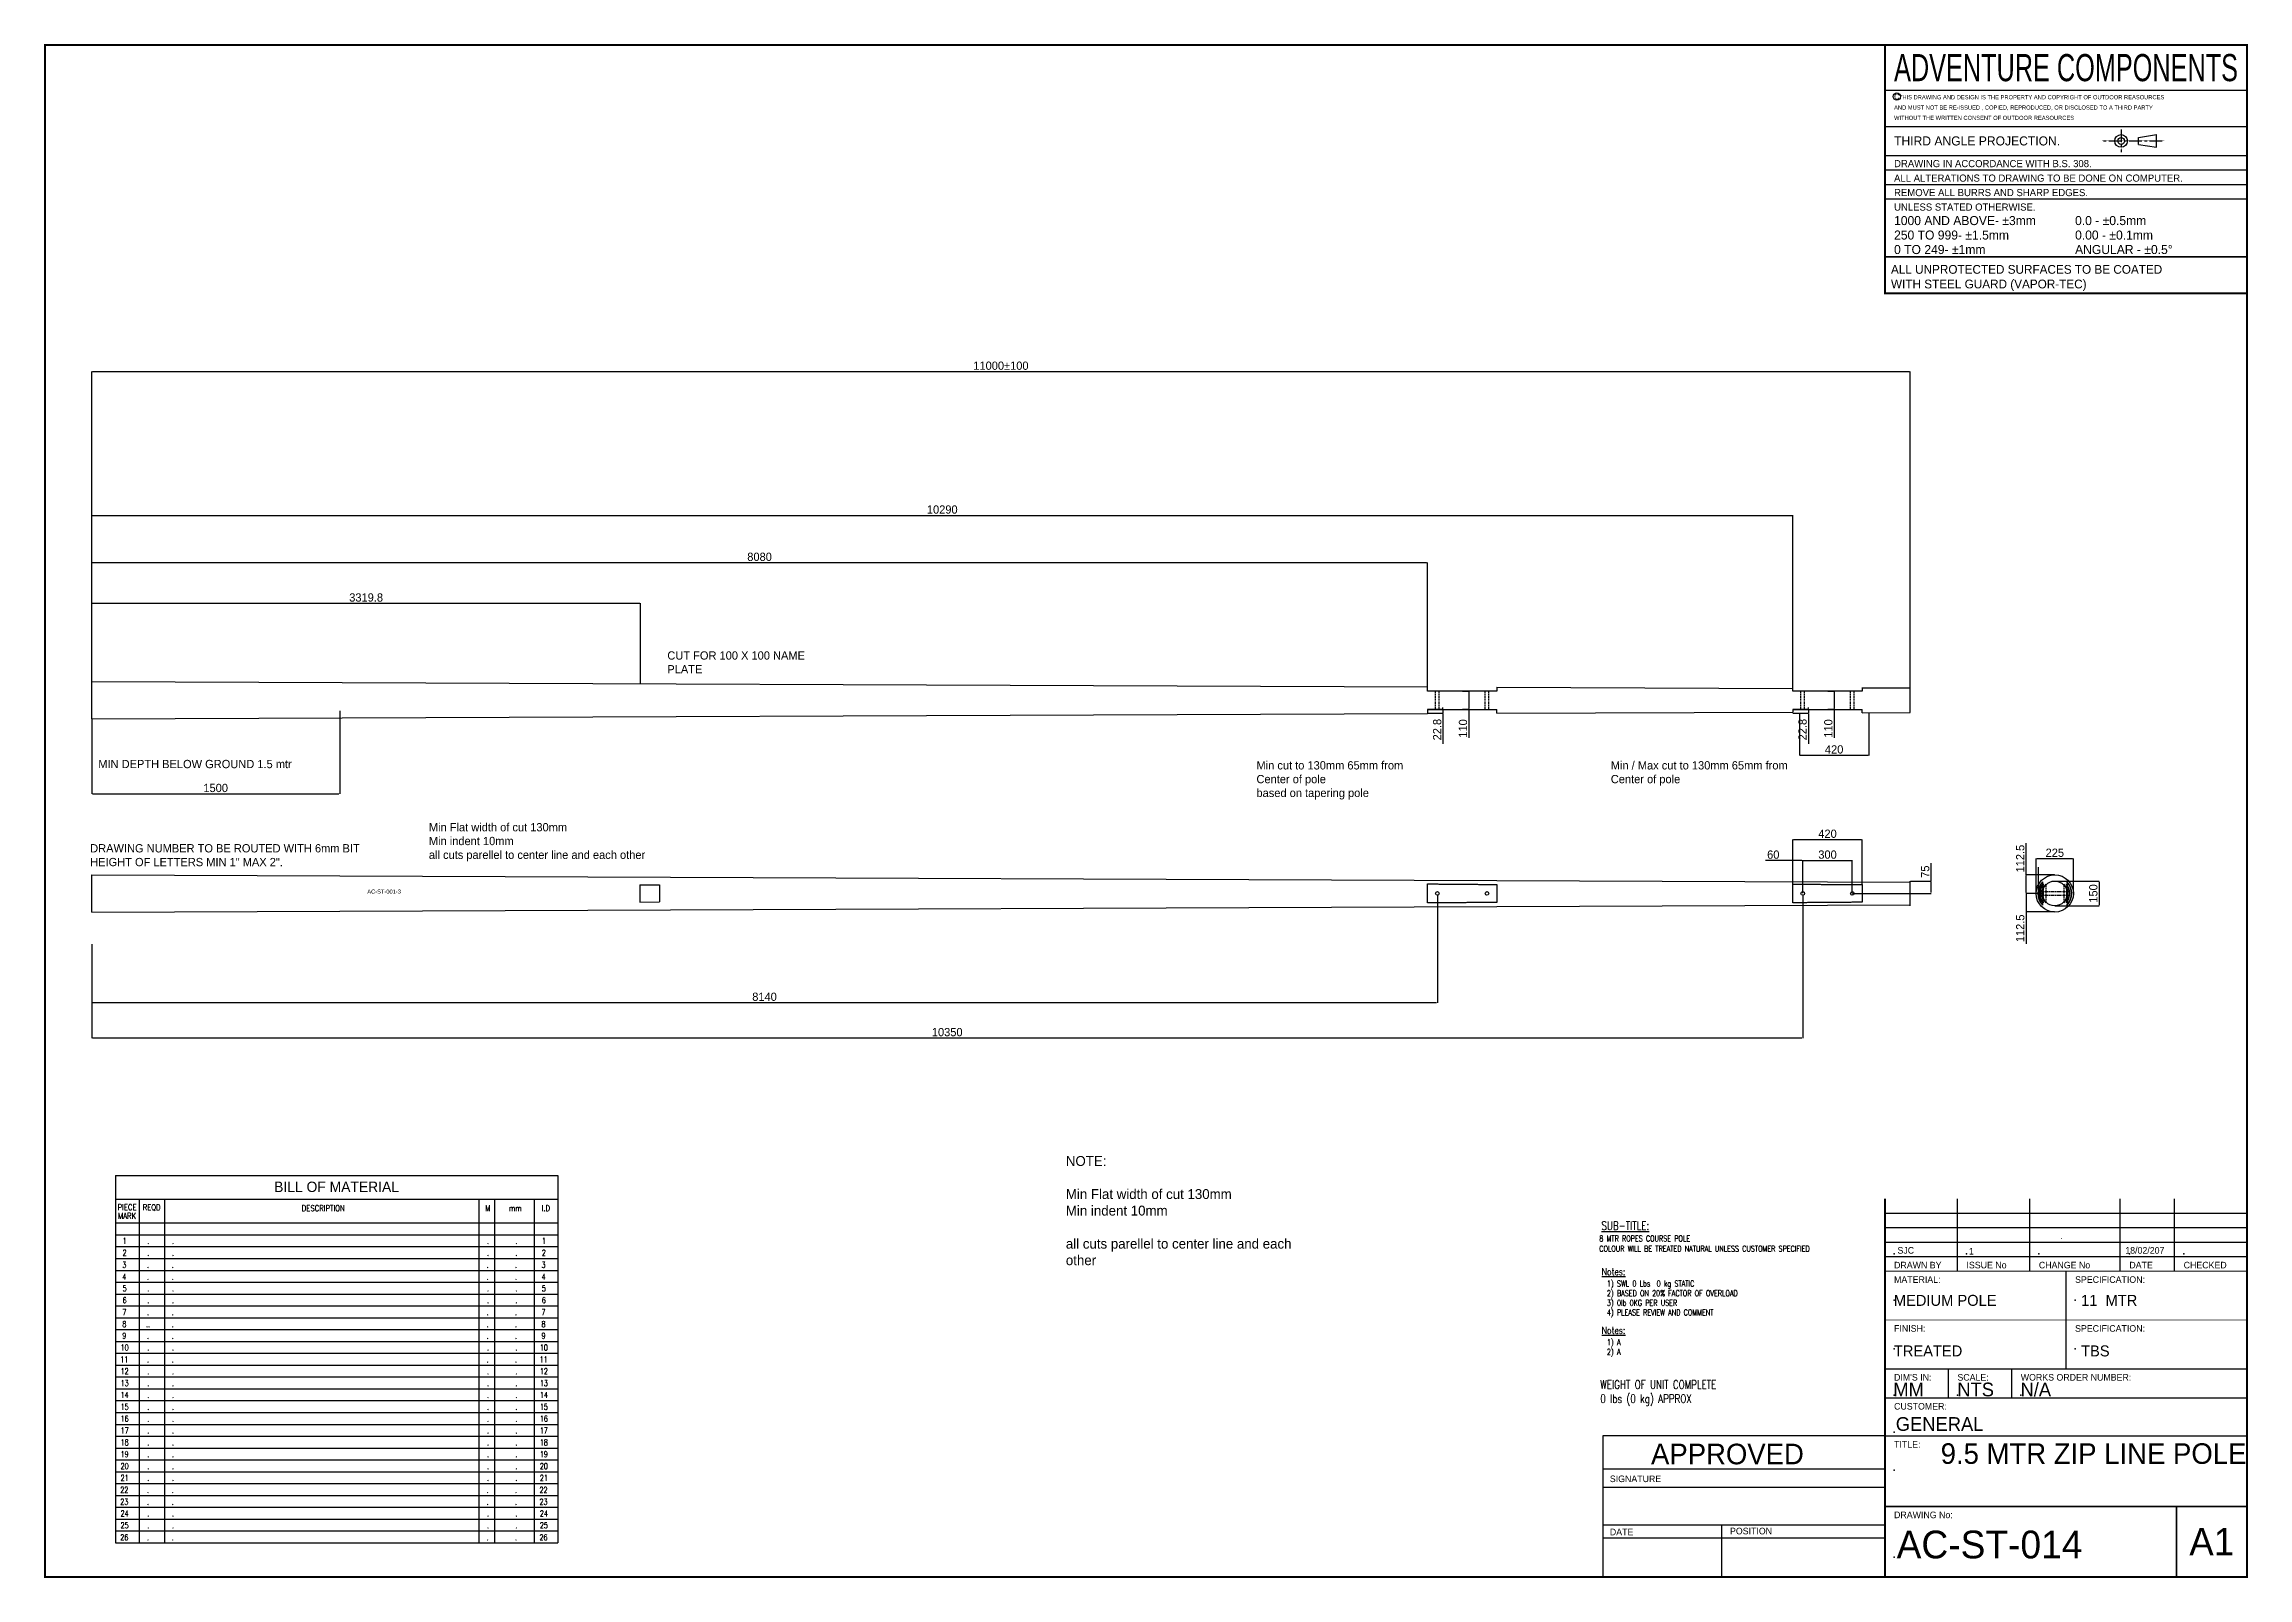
# Model space of a CAD drawing. Header units: inches. Extents: x -2441 to 10890, y 1104 to 10382.
import ezdxf
from ezdxf.enums import TextEntityAlignment as Align

# ---------------------------------------------------------------- set-up
doc = ezdxf.new("R2010")
doc.units = ezdxf.units.IN
doc.header["$MEASUREMENT"] = 0
doc.linetypes.add('CENTER', pattern=[2, 1.25, -0.25, 0.25, -0.25])
doc.linetypes.add('HIDDEN', pattern=[9.525, 6.35, -3.175])
for name, color, linetype in [('D', 7, 'Continuous'), ('DIM', 5, 'Continuous'), ('FRAMEDIMENSIONS', 150, 'Continuous'), ('post 2d', 7, 'Continuous'), ('post hidden 2d', 4, 'HIDDEN'), ('TEXT', 5, 'Continuous')]:
    doc.layers.add(name, color=color, linetype=linetype)
doc.styles.add('332', font='ROMANS.SHX', dxfattribs={"width": 0.75, "height": 1.125})
doc.styles.add('532', font='ROMANS.SHX', dxfattribs={"width": 0.75, "height": 1.875})
doc.styles.add('T1', font='romans.shx', dxfattribs={"width": 0.75})
doc.styles.add('T3', font='romans.shx', dxfattribs={"width": 0.75, "height": 2.125})
doc.dimstyles.new('ISO-25', dxfattribs={"dimtxt": 2.5, "dimasz": 2.5, "dimexe": 1.25, "dimexo": 0.625, "dimtad": 1, "dimtxsty": 'Standard', "dimcen": 2.5, "dimadec": 0, "dimazin": 0, "dimtfac": 1, "dimtmove": 0, "dimatfit": 3, "dimfxl": 0, "dimarcsym": 0})

# ---------------------------------------------------------------- blocks, each defined once
blk = doc.blocks.new('*D1')
at = {"layer": 'Defpoints', "color": 0}
for p in [(8197, 5233), (-2153, 4932), (8197, 4370)]:
    blk.add_point(p, dxfattribs=at)
at = {"layer": 'DIM', "color": 0, "lineweight": -2}
for p, q in [((8197, 5232), (8197, 4369)), ((-2153, 4931), (-2153, 4369)), ((-2148, 4370), (8192, 4370))]:
    blk.add_line(p, q, dxfattribs=at)
at = {"layer": 'DIM', "color": 0}
for points in [[(-2148, 4371), (-2148, 4369), (-2153, 4370)], [(8192, 4371), (8192, 4369), (8197, 4370)]]:
    blk.add_solid(points, dxfattribs=at)
at = {"layer": 'DIM', "color": 0, "insert": (3022, 4405), "char_height": 50, "attachment_point": 5}
blk.add_mtext('10350', dxfattribs=at)
blk = doc.blocks.new('*D2')
at = {"layer": 'Defpoints', "color": 0}
for p in [(5987, 5233), (-2153, 4938), (5987, 4584)]:
    blk.add_point(p, dxfattribs=at)
at = {"layer": 'DIM', "color": 0, "lineweight": -2}
for p, q in [((5987, 5232), (5987, 4582)), ((-2153, 4937), (-2153, 4582)), ((-2148, 4584), (5982, 4584))]:
    blk.add_line(p, q, dxfattribs=at)
at = {"layer": 'DIM', "color": 0}
for points in [[(-2148, 4584), (-2148, 4583), (-2153, 4584)], [(5982, 4584), (5982, 4583), (5987, 4584)]]:
    blk.add_solid(points, dxfattribs=at)
at = {"layer": 'DIM', "color": 0, "insert": (1917, 4619), "char_height": 50, "attachment_point": 5}
blk.add_mtext('8140', dxfattribs=at)
blk = doc.blocks.new('*D3')
at = {"layer": 'Defpoints', "color": 0}
for p in [(8137, 7531), (-2153, 6662), (8137, 6485)]:
    blk.add_point(p, dxfattribs=at)
at = {"layer": 'DIM', "color": 0, "lineweight": -2}
for p, q in [((-2153, 6663), (-2153, 7532)), ((-2148, 7531), (8132, 7531)), ((8137, 6486), (8137, 7532))]:
    blk.add_line(p, q, dxfattribs=at)
at = {"layer": 'DIM', "color": 0}
for points in [[(-2148, 7531), (-2148, 7530), (-2153, 7531)], [(8132, 7531), (8132, 7530), (8137, 7531)]]:
    blk.add_solid(points, dxfattribs=at)
at = {"layer": 'DIM', "color": 0, "insert": (2992, 7566), "char_height": 50, "attachment_point": 5}
blk.add_mtext('10290', dxfattribs=at)
blk = doc.blocks.new('*D4')
at = {"layer": 'Defpoints', "color": 0}
for p in [(5927, 7245), (-2153, 6659), (5927, 6493)]:
    blk.add_point(p, dxfattribs=at)
at = {"layer": 'DIM', "color": 0, "lineweight": -2}
for p, q in [((-2153, 6660), (-2153, 7246)), ((-2148, 7245), (5922, 7245)), ((5927, 6494), (5927, 7246))]:
    blk.add_line(p, q, dxfattribs=at)
at = {"layer": 'DIM', "color": 0}
for points in [[(-2148, 7246), (-2148, 7244), (-2153, 7245)], [(5922, 7246), (5922, 7244), (5927, 7245)]]:
    blk.add_solid(points, dxfattribs=at)
at = {"layer": 'DIM', "color": 0, "insert": (1887, 7280), "char_height": 50, "attachment_point": 5}
blk.add_mtext('8080', dxfattribs=at)
blk = doc.blocks.new('*D5')
at = {"layer": 'Defpoints', "color": 0}
for p in [(8847, 8401), (-2153, 6525), (8847, 6488)]:
    blk.add_point(p, dxfattribs=at)
at = {"layer": 'DIM', "color": 0, "lineweight": -2}
for p, q in [((-2153, 6526), (-2153, 8402)), ((-2148, 8401), (8842, 8401)), ((8847, 6489), (8847, 8402))]:
    blk.add_line(p, q, dxfattribs=at)
at = {"layer": 'DIM', "color": 0}
for points in [[(-2148, 8402), (-2148, 8400), (-2153, 8401)], [(8842, 8402), (8842, 8400), (8847, 8401)]]:
    blk.add_solid(points, dxfattribs=at)
at = {"layer": 'DIM', "color": 0, "insert": (3347, 8436), "char_height": 50, "attachment_point": 5}
blk.add_mtext('11000±100', dxfattribs=at)
blk = doc.blocks.new('*D9')
at = {"layer": 'Defpoints', "color": 0}
for p in [(1167, 6999), (-2153, 6659), (1167, 6512)]:
    blk.add_point(p, dxfattribs=at)
at = {"layer": 'DIM', "color": 0, "lineweight": -2}
for p, q in [((-2153, 6660), (-2153, 7000)), ((-2148, 6999), (1162, 6999)), ((1167, 6513), (1167, 7000))]:
    blk.add_line(p, q, dxfattribs=at)
at = {"layer": 'DIM', "color": 0}
for points in [[(-2148, 6999), (-2148, 6998), (-2153, 6999)], [(1162, 6999), (1162, 6998), (1167, 6999)]]:
    blk.add_solid(points, dxfattribs=at)
at = {"layer": 'DIM', "color": 0, "insert": (-493, 7034), "char_height": 50, "attachment_point": 5}
blk.add_mtext('3319.8', dxfattribs=at)
blk = doc.blocks.new('*D14')
at = {"layer": 'Defpoints', "color": 0}
for p in [(8497, 5244), (8847, 5319), (8973, 5319)]:
    blk.add_point(p, dxfattribs=at)
at = {"layer": 'DIM', "color": 0, "lineweight": -2}
for p, q in [((8973, 5319), (8973, 5427)), ((8498, 5244), (8974, 5244)), ((8848, 5319), (8974, 5319)), ((8973, 5249), (8973, 5314))]:
    blk.add_line(p, q, dxfattribs=at)
at = {"layer": 'DIM', "color": 0}
for points in [[(8972, 5314), (8974, 5314), (8973, 5319)], [(8972, 5249), (8974, 5249), (8973, 5244)]]:
    blk.add_solid(points, dxfattribs=at)
at = {"layer": 'DIM', "color": 0, "insert": (8938, 5376), "char_height": 50, "attachment_point": 5, "rotation": 90}
blk.add_mtext('75', dxfattribs=at)
blk = doc.blocks.new('*D16')
at = {"layer": 'Defpoints', "color": 0}
for p in [(8557, 5570), (8137, 5301), (8557, 5297)]:
    blk.add_point(p, dxfattribs=at)
at = {"layer": 'DIM', "color": 0, "lineweight": -2}
for p, q in [((8137, 5302), (8137, 5571)), ((8142, 5570), (8552, 5570)), ((8557, 5298), (8557, 5571))]:
    blk.add_line(p, q, dxfattribs=at)
at = {"layer": 'DIM', "color": 0}
for points in [[(8142, 5571), (8142, 5569), (8137, 5570)], [(8552, 5571), (8552, 5569), (8557, 5570)]]:
    blk.add_solid(points, dxfattribs=at)
at = {"layer": 'DIM', "color": 0, "insert": (8347, 5605), "char_height": 50, "attachment_point": 5}
blk.add_mtext('420', dxfattribs=at)
blk = doc.blocks.new('*D17')
at = {"layer": 'Defpoints', "color": 0}
for p in [(8497, 5444), (8197, 5244), (8497, 5244)]:
    blk.add_point(p, dxfattribs=at)
at = {"layer": 'DIM', "color": 0, "lineweight": -2}
for p, q in [((8197, 5245), (8197, 5445)), ((8202, 5444), (8492, 5444)), ((8497, 5245), (8497, 5445))]:
    blk.add_line(p, q, dxfattribs=at)
at = {"layer": 'DIM', "color": 0}
for points in [[(8202, 5445), (8202, 5443), (8197, 5444)], [(8492, 5445), (8492, 5443), (8497, 5444)]]:
    blk.add_solid(points, dxfattribs=at)
at = {"layer": 'DIM', "color": 0, "insert": (8347, 5479), "char_height": 50, "attachment_point": 5}
blk.add_mtext('300', dxfattribs=at)
blk = doc.blocks.new('*D18')
at = {"layer": 'Defpoints', "color": 0}
for p in [(8197, 5444), (8197, 5345), (8137, 5301)]:
    blk.add_point(p, dxfattribs=at)
at = {"layer": 'DIM', "color": 0, "lineweight": -2}
for p, q in [((8137, 5444), (7972, 5444)), ((8137, 5302), (8137, 5445)), ((8192, 5444), (8142, 5444)), ((8197, 5346), (8197, 5445))]:
    blk.add_line(p, q, dxfattribs=at)
at = {"layer": 'DIM', "color": 0}
for points in [[(8142, 5445), (8142, 5443), (8137, 5444)], [(8192, 5445), (8192, 5443), (8197, 5444)]]:
    blk.add_solid(points, dxfattribs=at)
at = {"layer": 'DIM', "color": 0, "insert": (8019, 5479), "char_height": 50, "attachment_point": 5}
blk.add_mtext('60', dxfattribs=at)
blk = doc.blocks.new('*D24')
at = {"layer": 'Defpoints', "color": 0}
for p in [(9548, 5357), (9722, 5357), (9591, 5244)]:
    blk.add_point(p, dxfattribs=at)
at = {"layer": 'DIM', "color": 0, "lineweight": -2}
for p, q in [((9548, 5357), (9548, 5548)), ((9721, 5357), (9547, 5357)), ((9548, 5249), (9548, 5352)), ((9590, 5244), (9547, 5244))]:
    blk.add_line(p, q, dxfattribs=at)
at = {"layer": 'DIM', "color": 0}
for points in [[(9547, 5352), (9549, 5352), (9548, 5357)], [(9547, 5249), (9549, 5249), (9548, 5244)]]:
    blk.add_solid(points, dxfattribs=at)
at = {"layer": 'DIM', "color": 0, "insert": (9513, 5455), "char_height": 50, "attachment_point": 5, "rotation": 90}
blk.add_mtext('112.5', dxfattribs=at)
blk = doc.blocks.new('*D25')
at = {"layer": 'Defpoints', "color": 0}
for p in [(9834, 5455), (9609, 5244), (9834, 5244)]:
    blk.add_point(p, dxfattribs=at)
at = {"layer": 'DIM', "color": 0, "lineweight": -2}
for p, q in [((9609, 5245), (9609, 5456)), ((9614, 5455), (9829, 5455)), ((9834, 5245), (9834, 5456))]:
    blk.add_line(p, q, dxfattribs=at)
at = {"layer": 'DIM', "color": 0}
for points in [[(9614, 5455), (9614, 5454), (9609, 5455)], [(9829, 5455), (9829, 5454), (9834, 5455)]]:
    blk.add_solid(points, dxfattribs=at)
at = {"layer": 'DIM', "color": 0, "insert": (9722, 5490), "char_height": 50, "attachment_point": 5}
blk.add_mtext('225', dxfattribs=at)
blk = doc.blocks.new('*D26')
at = {"layer": 'Defpoints', "color": 0}
for p in [(9722, 5319), (9722, 5169), (9990, 5169)]:
    blk.add_point(p, dxfattribs=at)
at = {"layer": 'DIM', "color": 0, "lineweight": -2}
for p, q in [((9723, 5319), (9991, 5319)), ((9990, 5314), (9990, 5174)), ((9723, 5169), (9991, 5169))]:
    blk.add_line(p, q, dxfattribs=at)
at = {"layer": 'DIM', "color": 0}
for points in [[(9989, 5314), (9990, 5314), (9990, 5319)], [(9989, 5174), (9990, 5174), (9990, 5169)]]:
    blk.add_solid(points, dxfattribs=at)
at = {"layer": 'DIM', "color": 0, "insert": (9955, 5244), "char_height": 50, "attachment_point": 5, "rotation": 90}
blk.add_mtext('150', dxfattribs=at)
blk = doc.blocks.new('*D27')
at = {"layer": 'Defpoints', "color": 0}
for p in [(9637, 5244), (9548, 5132), (9722, 5132)]:
    blk.add_point(p, dxfattribs=at)
at = {"layer": 'DIM', "color": 0, "lineweight": -2}
for p, q in [((9636, 5244), (9547, 5244)), ((9548, 5239), (9548, 5137)), ((9721, 5132), (9547, 5132)), ((9548, 5132), (9548, 4940))]:
    blk.add_line(p, q, dxfattribs=at)
at = {"layer": 'DIM', "color": 0}
for points in [[(9547, 5239), (9549, 5239), (9548, 5244)], [(9547, 5137), (9549, 5137), (9548, 5132)]]:
    blk.add_solid(points, dxfattribs=at)
at = {"layer": 'DIM', "color": 0, "insert": (9513, 5033), "char_height": 50, "attachment_point": 5, "rotation": 90}
blk.add_mtext('112.5', dxfattribs=at)
blk = doc.blocks.new('*D28')
at = {"layer": 'Defpoints', "color": 0}
for p in [(-2153, 6300), (-653, 6350), (-653, 5847)]:
    blk.add_point(p, dxfattribs=at)
at = {"layer": 'DIM', "color": 0, "lineweight": -2}
for p, q in [((-2153, 6299), (-2153, 5846)), ((-653, 6349), (-653, 5846)), ((-2148, 5847), (-658, 5847))]:
    blk.add_line(p, q, dxfattribs=at)
at = {"layer": 'DIM', "color": 0}
for points in [[(-2148, 5848), (-2148, 5846), (-2153, 5847)], [(-658, 5848), (-658, 5846), (-653, 5847)]]:
    blk.add_solid(points, dxfattribs=at)
at = {"layer": 'DIM', "color": 0, "insert": (-1403, 5882), "char_height": 50, "attachment_point": 5}
blk.add_mtext('1500', dxfattribs=at)
blk = doc.blocks.new('*D44')
at = {"layer": 'Defpoints', "color": 0}
for p in [(5927, 6358), (5927, 6335), (6021, 6358)]:
    blk.add_point(p, dxfattribs=at)
at = {"layer": 'DIM', "color": 0, "lineweight": -2}
for p, q in [((5928, 6358), (6022, 6358)), ((5928, 6335), (6022, 6335)), ((6021, 6363), (6021, 6368)), ((6021, 6358), (6021, 6335)), ((6021, 6330), (6021, 6150))]:
    blk.add_line(p, q, dxfattribs=at)
at = {"layer": 'DIM', "color": 0}
for points in [[(6020, 6363), (6022, 6363), (6021, 6358)], [(6020, 6330), (6022, 6330), (6021, 6335)]]:
    blk.add_solid(points, dxfattribs=at)
at = {"layer": 'DIM', "color": 0, "insert": (5986, 6235), "char_height": 50, "attachment_point": 5, "rotation": 90}
blk.add_mtext('22.8', dxfattribs=at)
blk = doc.blocks.new('*D43')
at = {"layer": 'Defpoints', "color": 0}
for p in [(6137, 6468), (6177, 6468), (6137, 6358)]:
    blk.add_point(p, dxfattribs=at)
at = {"layer": 'DIM', "color": 0, "lineweight": -2}
for p, q in [((6138, 6468), (6179, 6468)), ((6177, 6463), (6177, 6363)), ((6138, 6358), (6179, 6358)), ((6177, 6358), (6177, 6186))]:
    blk.add_line(p, q, dxfattribs=at)
at = {"layer": 'DIM', "color": 0}
for points in [[(6176, 6463), (6178, 6463), (6177, 6468)], [(6176, 6363), (6178, 6363), (6177, 6358)]]:
    blk.add_solid(points, dxfattribs=at)
at = {"layer": 'DIM', "color": 0, "insert": (6142, 6242), "char_height": 50, "attachment_point": 5, "rotation": 90}
blk.add_mtext('110', dxfattribs=at)
blk = doc.blocks.new('*D42')
at = {"layer": 'Defpoints', "color": 0}
for p in [(8177, 6334), (8597, 6336), (8597, 6080)]:
    blk.add_point(p, dxfattribs=at)
at = {"layer": 'DIM', "color": 0, "lineweight": -2}
for p, q in [((8177, 6333), (8177, 6079)), ((8597, 6335), (8597, 6079)), ((8182, 6080), (8592, 6080))]:
    blk.add_line(p, q, dxfattribs=at)
at = {"layer": 'DIM', "color": 0}
for points in [[(8182, 6081), (8182, 6080), (8177, 6080)], [(8592, 6081), (8592, 6080), (8597, 6080)]]:
    blk.add_solid(points, dxfattribs=at)
at = {"layer": 'DIM', "color": 0, "insert": (8387, 6115), "char_height": 50, "attachment_point": 5}
blk.add_mtext('420', dxfattribs=at)
blk = doc.blocks.new('*D52')
at = {"layer": 'Defpoints', "color": 0}
for p in [(8137, 6358), (8137, 6335), (8231, 6358)]:
    blk.add_point(p, dxfattribs=at)
at = {"layer": 'DIM', "color": 0, "lineweight": -2}
for p, q in [((8138, 6358), (8232, 6358)), ((8138, 6335), (8232, 6335)), ((8231, 6363), (8231, 6368)), ((8231, 6358), (8231, 6335)), ((8231, 6330), (8231, 6150))]:
    blk.add_line(p, q, dxfattribs=at)
at = {"layer": 'DIM', "color": 0}
for points in [[(8230, 6363), (8232, 6363), (8231, 6358)], [(8230, 6330), (8232, 6330), (8231, 6335)]]:
    blk.add_solid(points, dxfattribs=at)
at = {"layer": 'DIM', "color": 0, "insert": (8196, 6235), "char_height": 50, "attachment_point": 5, "rotation": 90}
blk.add_mtext('22.8', dxfattribs=at)
blk = doc.blocks.new('*D51')
at = {"layer": 'Defpoints', "color": 0}
for p in [(8347, 6468), (8387, 6468), (8347, 6358)]:
    blk.add_point(p, dxfattribs=at)
at = {"layer": 'DIM', "color": 0, "lineweight": -2}
for p, q in [((8348, 6468), (8389, 6468)), ((8387, 6463), (8387, 6363)), ((8348, 6358), (8389, 6358)), ((8387, 6358), (8387, 6186))]:
    blk.add_line(p, q, dxfattribs=at)
at = {"layer": 'DIM', "color": 0}
for points in [[(8386, 6463), (8388, 6463), (8387, 6468)], [(8386, 6363), (8388, 6363), (8387, 6358)]]:
    blk.add_solid(points, dxfattribs=at)
at = {"layer": 'DIM', "color": 0, "insert": (8352, 6242), "char_height": 50, "attachment_point": 5, "rotation": 90}
blk.add_mtext('110', dxfattribs=at)
blk = doc.blocks.new('*D50')
at = {"layer": 'Defpoints', "color": 0}
for p in [(8177, 6334), (8597, 6336), (8597, 6080)]:
    blk.add_point(p, dxfattribs=at)
at = {"layer": 'DIM', "color": 0, "lineweight": -2}
for p, q in [((8177, 6333), (8177, 6079)), ((8597, 6335), (8597, 6079)), ((8182, 6080), (8592, 6080))]:
    blk.add_line(p, q, dxfattribs=at)
at = {"layer": 'DIM', "color": 0}
for points in [[(8182, 6081), (8182, 6080), (8177, 6080)], [(8592, 6081), (8592, 6080), (8597, 6080)]]:
    blk.add_solid(points, dxfattribs=at)
at = {"layer": 'DIM', "color": 0, "insert": (8387, 6115), "char_height": 50, "attachment_point": 5}
blk.add_mtext('420', dxfattribs=at)

msp = doc.modelspace()

# ---------------------------------------------------------------- linework, layer by layer
for p, q in [((10884.55, 10376.11), (-2435.6, 10376.11)), ((-2435.6, 10376.11), (-2435.6, 1109.61)), ((10884.55, 1109.61), (10884.55, 10376.11)), ((8694.82, 10102.39), (10884.55, 10102.39)), ((8694.82, 9883.42), (10884.55, 9883.42)), ((8694.82, 9708.24), (10884.55, 9708.24)), ((8694.82, 9620.66), (10884.55, 9620.66)), ((8694.82, 9533.07), (10884.55, 9533.07)), ((8694.82, 9445.48), (10884.55, 9445.48)), ((9132.77, 2959.92), (9132.77, 3397.86)), ((9570.71, 2959.92), (9570.71, 3397.86)), ((10118.14, 2959.92), (10118.14, 3397.86)), ((10446.6, 2959.92), (10446.6, 3397.86)), ((8694.82, 3310.28), (10884.55, 3310.28)), ((8694.82, 3222.69), (10884.55, 3222.69)), ((8694.82, 3135.1), (10884.55, 3135.1)), ((8694.82, 3047.51), (10884.55, 3047.51)), ((9789.68, 2368.7), (9789.68, 2959.92)), ((8694.82, 2368.7), (10884.55, 2368.7)), ((9078.03, 2193.52), (9078.03, 2368.7)), ((9461.23, 2193.52), (9461.23, 2368.7)), ((8694.82, 2193.52), (10884.55, 2193.52)), ((8694.82, 1963.6), (10884.55, 1963.6)), ((6988.28, 1763.67), (8694.82, 1763.67)), ((6988.28, 1652.61), (8694.82, 1652.61)), ((6988.28, 1424.47), (8694.82, 1424.47)), ((6988.28, 1346.43), (8694.82, 1346.43)), ((7706.09, 1424.47), (7706.09, 1109.61)), ((-2435.6, 1109.61), (10884.55, 1109.61))]:
    msp.add_line(p, q)
at = {"color": 1, "linetype": 'CENTER', "ltscale": 0.5}
for p, q in [((10008.66, 9795.83), (10383.97, 9795.83)), ((10123.15, 9863.95), (10123.15, 9727.72))]:
    msp.add_line(p, q, dxfattribs=at)
at = {"color": 7, "linetype": 'Continuous'}
for p, q in [((10228.77, 9816.46), (10336.56, 9834.26)), ((10228.77, 9775.2), (10228.77, 9816.46)), ((10228.77, 9775.2), (10336.56, 9757.41)), ((10336.56, 9757.41), (10336.56, 9834.26))]:
    msp.add_line(p, q, dxfattribs=at)
at = {"linetype": 'Continuous'}
msp.add_line((8694.82, 9095.12), (10884.55, 9095.12), dxfattribs=at)
for points, const_width in [([(10884.55, 1109.61), (-2435.6, 1109.61), (-2435.6, 10376.11), (10884.55, 10376.11)], 10.95), ([(8694.82, 2664.31), (8694.82, 2959.92), (10884.55, 2959.92), (10884.55, 2664.31)], 5.47), ([(8694.82, 2368.7), (8694.82, 2664.31), (10884.55, 2664.31), (10884.55, 2368.7)], 5.47), ([(10457.55, 1109.61), (10884.55, 1109.61), (10884.55, 1536.6), (10457.55, 1536.6)], 10.95)]:
    msp.add_lwpolyline(points, close=True, dxfattribs=dict(const_width=const_width))
at = {"const_width": 10.95}
for points in [[(10884.55, 8874.23), (8694.82, 8874.23), (8694.82, 10376.11)], [(10884.55, 9095.12), (8694.82, 9095.12), (8694.82, 10376.11)], [(8694.82, 1109.61), (8694.82, 3397.86)], [(10884.55, 1536.6), (8694.82, 1536.6)]]:
    msp.add_lwpolyline(points, dxfattribs=at)
msp.add_lwpolyline([(6988.28, 1109.61), (8694.82, 1109.61), (8694.82, 1963.6), (6988.28, 1963.6)], close=True)
msp.add_circle((8765.99, 10064.07), 21.9)
at = {"color": 7, "linetype": 'Continuous'}
for radius in [38.42, 20.63]:
    msp.add_circle((10123.15, 9795.83), radius, dxfattribs=at)
for p in [(8749.57, 3063.93), (9187.51, 3063.93), (9625.46, 3063.93), (10172.89, 3063.93), (10501.34, 3063.93), (8749.57, 2784.74), (9844.43, 2784.74), (8749.57, 2489.13), (9844.43, 2489.13), (8749.57, 2209.94), (9132.77, 2209.94), (9515.97, 2209.94), (8749.57, 1985.49), (8749.57, 1755.57), (8749.57, 1229.04)]:
    msp.add_point(p)
at = {"layer": 'D'}
for p, q in [((-2009.5, 3537.87), (665.94, 3537.87)), ((-2009.5, 3537.87), (-2009.5, 1316.3)), ((665.94, 3537.87), (665.94, 1316.3)), ((-2009.5, 3395.61), (665.94, 3395.61)), ((-1866.17, 3395.61), (-1866.17, 1316.3)), ((-1712.34, 3395.61), (-1712.34, 1316.3)), ((188.18, 3395.61), (188.18, 1316.3)), ((283.73, 3395.61), (283.73, 1316.3)), ((522.61, 3395.61), (522.61, 1316.3)), ((-2009.5, 3251.22), (665.94, 3251.22)), ((-2009.5, 3179.56), (665.94, 3179.56)), ((-2009.5, 3107.89), (665.94, 3107.89)), ((-2009.5, 3036.23), (665.94, 3036.23)), ((-2009.5, 2964.56), (665.94, 2964.56)), ((-2009.5, 2892.9), (665.94, 2892.9)), ((-2009.5, 2821.24), (665.94, 2821.24)), ((-2009.5, 2749.57), (665.94, 2749.57)), ((-2009.5, 2677.91), (665.94, 2677.91)), ((-2009.5, 2606.25), (665.94, 2606.25)), ((-2009.5, 2534.58), (665.94, 2534.58)), ((-2009.5, 2462.92), (665.94, 2462.92)), ((-2009.5, 2391.26), (665.94, 2391.26)), ((-2009.5, 2319.59), (665.94, 2319.59)), ((-2009.5, 2247.93), (665.94, 2247.93)), ((-2009.5, 2176.26), (665.94, 2176.26)), ((-2009.5, 2104.6), (665.94, 2104.6)), ((-2009.5, 2032.94), (665.94, 2032.94)), ((-2009.5, 1961.27), (665.94, 1961.27)), ((-2009.5, 1889.61), (665.94, 1889.61)), ((-2009.5, 1889.61), (665.94, 1889.61)), ((-2009.5, 1817.95), (665.94, 1817.95)), ((-2009.5, 1817.95), (665.94, 1817.95)), ((-2009.5, 1746.28), (665.94, 1746.28)), ((-2009.5, 1674.62), (665.94, 1674.62)), ((-2009.5, 1602.96), (665.94, 1602.96)), ((-2009.5, 1531.29), (665.94, 1531.29)), ((-2009.5, 1459.63), (665.94, 1459.63)), ((-2009.5, 1387.97), (665.94, 1387.97)), ((-2009.5, 1316.3), (665.94, 1316.3)), ((-2009.5, 1316.3), (665.94, 1316.3))]:
    msp.add_line(p, q, dxfattribs=at)
at = {"layer": 'FRAMEDIMENSIONS', "color": 1}
msp.add_line((8694.82, 9095.12), (10884.55, 9095.12), dxfattribs=at)
at = {"layer": 'post 2d'}
for p, q in [((-2153.04, 6300.17), (-2153.04, 6525.17)), ((-2153.04, 6525.17), (5926.96, 6493.27)), ((-2153.04, 6300.17), (-2153.04, 6525.17)), ((5926.96, 6467.67), (5926.96, 6493.27)), ((6346.96, 6491.61), (6346.96, 6467.67)), ((6346.96, 6491.61), (8136.96, 6484.55)), ((8136.96, 6467.67), (8136.96, 6484.55)), ((8556.96, 6489.21), (8556.96, 6467.67)), ((8556.96, 6488.81), (8846.96, 6487.67)), ((8846.96, 6337.67), (8846.96, 6487.67)), ((-2153.04, 6300.17), (5926.96, 6332.06)), ((5926.96, 6357.67), (5926.96, 6332.06)), ((6346.96, 6333.72), (6346.96, 6357.67)), ((6346.96, 6333.72), (8136.96, 6340.79)), ((8136.96, 6357.67), (8136.96, 6340.79)), ((8556.96, 6336.13), (8556.96, 6357.67)), ((8556.96, 6336.52), (8846.96, 6337.67)), ((-2153.04, 5356.66), (8846.96, 5313.24)), ((-2153.04, 5131.66), (-2153.04, 5356.66)), ((9622.29, 5244.16), (9622.29, 5402.5)), ((1161.96, 5296.67), (1161.96, 5191.65)), ((1161.96, 5296.67), (1281.96, 5295.77)), ((1281.96, 5295.77), (1281.96, 5192.55)), ((5926.96, 5186.44), (5926.96, 5301.87)), ((6346.96, 5298.3), (6346.96, 5190.02)), ((8136.96, 5187.77), (8136.96, 5300.55)), ((8556.96, 5297.39), (8556.96, 5190.93)), ((8846.96, 5169.16), (8846.96, 5319.16)), ((9637.29, 5295.77), (9637.29, 5296.67)), ((-2153.04, 5131.66), (8846.96, 5175.08)), ((1161.96, 5191.65), (1281.96, 5192.55)), ((9637.29, 5191.65), (9637.29, 5192.55))]:
    msp.add_line(p, q, dxfattribs=at)
for centre, radius in [((9721.7, 5244.16), 112.5), ((5986.96, 5244.16), 11), ((6286.96, 5244.16), 11), ((8196.96, 5244.16), 11), ((8496.96, 5244.16), 11), ((9721.7, 5244.16), 75)]:
    msp.add_circle(centre, radius, dxfattribs=at)
for radius, start, end in [(102.68, 136.923122, 223.076878), (100.45, 138.302168, 221.697832), (99.41, 148.115709, 211.884291), (98.94, 148.559437, 211.440563), (90.72, 140.4944, 219.5056), (88.49, 142.280589, 217.719411), (78.77, 134.284268, 225.715732), (76.54, 135.936761, 224.063239), (78.77, 314.284268, 45.715732), (76.54, 315.936761, 44.063239), (90.72, 320.4944, 39.5056), (88.49, 322.280589, 37.719411), (102.68, 316.923122, 43.076878), (100.45, 318.302168, 41.697832)]:
    msp.add_arc((9721.7, 5244.16), radius, start, end, dxfattribs=at)
for points, weights in [([(6346.96, 6467.67), (6143.02, 6467.67), (5926.96, 6467.67)], [1, 1.00020720826, 1]), ([(8556.96, 6467.67), (8353.02, 6467.67), (8136.96, 6467.67)], [1, 1.00020720826, 1]), ([(5926.96, 6357.67), (6143.02, 6357.67), (6346.96, 6357.67)], [1, 1.00020720806, 1]), ([(8136.96, 6357.67), (8353.02, 6357.67), (8556.96, 6357.67)], [1, 1.00020720806, 1]), ([(5926.96, 5301.87), (6143.68, 5300.06), (6346.96, 5298.3)], [1, 1.0001990145, 1]), ([(8136.96, 5300.55), (8353.02, 5298.95), (8556.96, 5297.39)], [1, 1.00020720806, 1]), ([(9646.7, 5314.28), (9646.7, 5312.61), (9646.7, 5310.97)], [1, 1.00013275899, 1]), ([(9651.7, 5301.87), (9651.7, 5300.06), (9651.7, 5298.3)], [1, 1.0001990145, 1]), ([(9666.7, 5300.55), (9666.7, 5298.95), (9666.7, 5297.39)], [1, 1.00020720806, 1]), ([(9776.7, 5297.39), (9776.7, 5298.95), (9776.7, 5300.55)], [1, 1.00020720826, 1]), ([(9791.7, 5298.3), (9791.7, 5300.06), (9791.7, 5301.87)], [1, 1.00019901451, 1]), ([(9796.7, 5310.97), (9796.7, 5312.61), (9796.7, 5314.28)], [1, 1.00013275899, 1]), ([(6346.96, 5190.02), (6143.68, 5188.25), (5926.96, 5186.44)], [1, 1.0001990145, 1]), ([(8556.96, 5190.93), (8353.02, 5189.37), (8136.96, 5187.77)], [1, 1.000207208, 1]), ([(9646.7, 5177.34), (9646.7, 5175.7), (9646.7, 5174.03)], [1, 1.00013275904, 1]), ([(9651.7, 5190.02), (9651.7, 5188.25), (9651.7, 5186.44)], [1, 1.0001990145, 1]), ([(9666.7, 5190.93), (9666.7, 5189.37), (9666.7, 5187.77)], [1, 1.000207208, 1]), ([(9776.7, 5187.77), (9776.7, 5189.37), (9776.7, 5190.93)], [1, 1.00020720805, 1]), ([(9791.7, 5186.44), (9791.7, 5188.25), (9791.7, 5190.02)], [1, 1.00019901452, 1]), ([(9796.7, 5174.03), (9796.7, 5175.7), (9796.7, 5177.34)], [1, 1.00013275904, 1])]:
    msp.add_rational_spline(points, weights, degree=2, dxfattribs=at)
at = {"layer": 'post hidden 2d'}
for p, q in [((5975.96, 6357.67), (5975.96, 6467.67)), ((5997.96, 6357.67), (5997.96, 6467.67)), ((6275.96, 6357.67), (6275.96, 6467.67)), ((6297.96, 6357.67), (6297.96, 6467.67)), ((8185.96, 6357.67), (8185.96, 6467.67)), ((8207.96, 6357.67), (8207.96, 6467.67)), ((8485.96, 6357.67), (8485.96, 6467.67)), ((8507.96, 6357.67), (8507.96, 6467.67)), ((9636.7, 5255.16), (9646.7, 5255.16)), ((9636.7, 5233.16), (9646.7, 5233.16)), ((9637.29, 5295.77), (9637.29, 5192.55)), ((9646.7, 5310.97), (9646.7, 5177.34)), ((9646.7, 5255.16), (9651.7, 5255.16)), ((9646.7, 5233.16), (9651.7, 5233.16)), ((9651.7, 5298.3), (9651.7, 5190.02)), ((9651.7, 5255.16), (9666.7, 5255.16)), ((9651.7, 5233.16), (9666.7, 5233.16)), ((9666.7, 5297.39), (9666.7, 5190.93)), ((9666.7, 5255.16), (9776.7, 5255.16)), ((9666.7, 5233.16), (9776.7, 5233.16)), ((9776.7, 5297.39), (9776.7, 5190.93)), ((9776.7, 5255.16), (9791.7, 5255.16)), ((9776.7, 5233.16), (9791.7, 5233.16)), ((9791.7, 5298.3), (9791.7, 5190.02)), ((9791.7, 5255.16), (9796.7, 5255.16)), ((9791.7, 5233.16), (9796.7, 5233.16)), ((9796.7, 5310.97), (9796.7, 5177.34)), ((9796.7, 5255.16), (9806.7, 5255.16)), ((9796.7, 5233.16), (9806.7, 5233.16))]:
    msp.add_line(p, q, dxfattribs=at)

# ---------------------------------------------------------------- texts
at = {"color": 1, "width": 0.633333}
msp.add_text('ADVENTURE COMPONENTS', height=164.2291, dxfattribs=at).set_placement((8749.57, 10157.14), (10829.8, 10157.14), align=Align.FIT)
for s, height, p in [('AND MUST NOT BE RE-ISSUED , COPIED, REPRODUCED, OR DISCLOSED TO A THIRD PARTY', 25.215, (8749.57, 9985.24)), ('   THIS DRAWING AND DESIGN IS THE PROPERTY AND COPYRIGHT OF OUTDOOR REASOURCES', 25.215, (8749.57, 10047.65)), ('WITHOUT THE WRITTEN CONSENT OF OUTDOOR REASOURCES', 25.215, (8749.57, 9922.84)), ('DRAWING IN ACCORDANCE WITH B.S. 308.', 43.1309, (8749.57, 9637.08)), ('ALL ALTERATIONS TO DRAWING TO BE DONE ON COMPUTER.', 43.1309, (8749.57, 9549.49)), ('REMOVE ALL BURRS AND SHARP EDGES.', 43.1309, (8749.57, 9461.9)), ('UNLESS STATED OTHERWISE.', 43.1309, (8749.57, 9374.31)), ('1000 AND ABOVE- %%P3mm', 54.743, (8749.57, 9286.72)), ('0.0 - %%P0.5mm', 54.743, (9844.43, 9286.72)), ('250 TO 999- %%P1.5mm', 54.743, (8749.57, 9199.13)), ('0.00 - %%P0.1mm', 54.743, (9844.43, 9199.13)), ('0 TO 249- %%P1mm', 54.743, (8749.57, 9111.54)), ('ANGULAR - %%P0.5%%D', 54.743, (9844.43, 9111.54)), ('DRAWN BY', 39.813, (8749.57, 2976.34)), ('ISSUE No', 39.813, (9187.51, 2976.34)), ('CHANGE No', 39.813, (9625.46, 2976.34)), ('DATE', 39.813, (10172.89, 2976.34)), ('CHECKED', 39.813, (10501.34, 2976.34)), ('MATERIAL:', 39.813, (8749.57, 2888.75)), ('SPECIFICATION:', 39.8131, (9844.43, 2888.75)), ('FINISH:', 39.813, (8749.57, 2593.14)), ('SPECIFICATION:', 39.8131, (9844.43, 2593.14)), ("DIM'S IN:", 39.813, (8749.57, 2297.53)), ('SCALE:', 39.813, (9132.77, 2297.53)), ('WORKS ORDER NUMBER:', 39.8131, (9515.97, 2297.53)), ('CUSTOMER:', 39.813, (8749.57, 2122.35)), ('TITLE:', 39.813, (8749.57, 1892.43)), ('DRAWING No:', 39.8131, (8749.57, 1465.44))]:
    msp.add_text(s, height=height).set_placement(p)
for s, height, p in [('C', 32.85, (8765.99, 10064.07)), ('A1', 165.888, (10671.05, 1323.1))]:
    msp.add_text(s, height=height).set_placement(p, align=Align.MIDDLE)
msp.add_text('THIRD ANGLE PROJECTION.', height=54.743).set_placement((8749.57, 9795.83), align=Align.MIDDLE_LEFT)
at = {"attachment_point": 1}
for s, insert, char_height, width in [('ALL UNPROTECTED SURFACES TO BE COATED\\PWITH STEEL GUARD (VAPOR-TEC)', (8730.87, 9045.45), 53.0842, 6770.2479), ('SIGNATURE', (7030.34, 1723.46), 39.813, 1706.5403), ('DATE', (7030.34, 1401.91), 39.813, 1706.5403), ('POSITION', (7757.15, 1407.6), 39.813, 1706.5403)]:
    msp.add_mtext(s, dxfattribs=dict(at, insert=insert, char_height=char_height, width=width))
at = {"layer": 'D'}
msp.add_text('BILL OF MATERIAL', height=62.7057, dxfattribs=at).set_placement((-671.78, 3438.33), align=Align.CENTER)
for s, height, style, width, p in [('PIECE', 35.832, 'T3', 0.85, (-1938.93, 3328.46)), ('REQD', 35.832, 'T3', 0.85, (-1790.37, 3327.51)), ('MARK', 35.832, 'T3', 0.85, (-1938.93, 3276.42)), ('2', 35.83, '332', 0.75, (-1953.88, 3052.7)), ('1', 35.83, '332', 0.75, (-1953.88, 3124.37)), ('.', 35.83, '332', 0.75, (-1810.56, 3124.37)), ('.', 35.83, '332', 0.75, (243.81, 3124.37)), ('.', 35.83, '332', 0.75, (415.8, 3124.37)), ('2', 35.83, '332', 0.75, (582.06, 3052.7)), ('1', 35.83, '332', 0.75, (582.06, 3124.37)), ('3', 35.83, '332', 0.75, (-1955.83, 2979.85)), ('4', 35.83, '332', 0.75, (-1955.83, 2908.19)), ('.', 35.83, '332', 0.75, (-1812.51, 2979.85)), ('.', 35.83, '332', 0.75, (-1810.56, 3052.7)), ('.', 35.83, '332', 0.75, (241.86, 2979.85)), ('.', 35.83, '332', 0.75, (243.81, 3052.7)), ('.', 35.83, '332', 0.75, (413.85, 2979.85)), ('.', 35.83, '332', 0.75, (415.8, 3052.7)), ('3', 35.83, '332', 0.75, (580.11, 2979.85)), ('4', 35.83, '332', 0.75, (580.11, 2908.19)), ('5', 35.83, '332', 0.75, (-1953.88, 2837.71)), ('6', 35.83, '332', 0.75, (-1953.88, 2766.05)), ('.', 35.83, '332', 0.75, (-1812.51, 2908.19)), ('.', 35.83, '332', 0.75, (-1810.56, 2837.71)), ('.', 35.83, '332', 0.75, (241.86, 2908.19)), ('.', 35.83, '332', 0.75, (243.81, 2837.71)), ('.', 35.83, '332', 0.75, (413.85, 2908.19)), ('.', 35.83, '332', 0.75, (415.8, 2837.71)), ('5', 35.83, '332', 0.75, (582.06, 2837.71)), ('6', 35.83, '332', 0.75, (582.06, 2766.05)), ('7', 35.83, '332', 0.75, (-1955.83, 2693.2)), ('.', 35.83, '332', 0.75, (-1812.51, 2693.2)), ('.', 35.83, '332', 0.75, (-1810.56, 2766.05)), ('.', 35.83, '332', 0.75, (241.86, 2693.2)), ('.', 35.83, '332', 0.75, (243.81, 2766.05)), ('.', 35.83, '332', 0.75, (413.85, 2693.2)), ('.', 35.83, '332', 0.75, (415.8, 2766.05)), ('7', 35.83, '332', 0.75, (580.11, 2693.2)), ('8', 35.83, '332', 0.75, (-1955.83, 2621.54)), ('9', 35.83, '332', 0.75, (-1955.83, 2550.93)), ('..', 35.832, '332', 0.75, (-1812.51, 2621.54)), ('.', 35.83, '332', 0.75, (-1812.51, 2550.93)), ('.', 35.83, '332', 0.75, (241.86, 2621.54)), ('.', 35.83, '332', 0.75, (241.86, 2550.93)), ('.', 35.83, '332', 0.75, (413.85, 2621.54)), ('.', 35.83, '332', 0.75, (413.85, 2550.93)), ('8', 35.83, '332', 0.75, (580.11, 2621.54)), ('9', 35.83, '332', 0.75, (580.11, 2550.93)), ('11', 35.832, '332', 0.75, (-1955.83, 2407.61)), ('10', 35.832, '332', 0.75, (-1953.88, 2479.39)), ('.', 35.83, '332', 0.75, (-1812.51, 2407.61)), ('.', 35.83, '332', 0.75, (-1810.56, 2479.39)), ('.', 35.83, '332', 0.75, (241.86, 2407.61)), ('.', 35.83, '332', 0.75, (243.81, 2479.39)), ('.', 35.83, '332', 0.75, (413.85, 2407.61)), ('.', 35.83, '332', 0.75, (415.8, 2479.39)), ('11', 35.832, '332', 0.75, (580.11, 2407.61)), ('10', 35.832, '332', 0.75, (582.06, 2479.39)), ('12', 35.832, '332', 0.75, (-1953.88, 2336.07)), ('13', 35.832, '332', 0.75, (-1953.88, 2264.4)), ('.', 35.83, '332', 0.75, (-1810.56, 2336.07)), ('.', 35.83, '332', 0.75, (-1810.56, 2264.4)), ('.', 35.83, '332', 0.75, (243.81, 2336.07)), ('.', 35.83, '332', 0.75, (243.81, 2264.4)), ('.', 35.83, '332', 0.75, (415.8, 2336.07)), ('.', 35.83, '332', 0.75, (415.8, 2264.4)), ('12', 35.832, '332', 0.75, (582.06, 2336.07)), ('13', 35.832, '332', 0.75, (582.06, 2264.4)), ('14', 35.832, '332', 0.75, (-1953.88, 2192.74)), ('15', 35.832, '332', 0.75, (-1953.88, 2121.08)), ('.', 35.83, '332', 0.75, (-1810.56, 2192.74)), ('.', 35.83, '332', 0.75, (243.81, 2192.74)), ('.', 35.83, '332', 0.75, (415.8, 2192.74)), ('14', 35.832, '332', 0.75, (582.06, 2192.74)), ('15', 35.832, '332', 0.75, (582.06, 2121.08)), ('16', 35.832, '332', 0.75, (-1953.88, 2049.41)), ('17', 35.832, '332', 0.75, (-1953.88, 1977.75)), ('.', 35.83, '332', 0.75, (-1810.56, 2121.08)), ('.', 35.83, '332', 0.75, (-1810.56, 2049.41)), ('.', 35.83, '332', 0.75, (243.81, 2121.08)), ('.', 35.83, '332', 0.75, (243.81, 2049.41)), ('.', 35.83, '332', 0.75, (415.8, 2121.08)), ('.', 35.83, '332', 0.75, (415.8, 2049.41)), ('16', 35.832, '332', 0.75, (582.06, 2049.41)), ('17', 35.832, '332', 0.75, (582.06, 1977.75)), ('18', 35.832, '332', 0.75, (-1953.88, 1906.08)), ('19', 35.832, '332', 0.75, (-1953.88, 1834.42)), ('.', 35.83, '332', 0.75, (-1810.56, 1977.75)), ('.', 35.83, '332', 0.75, (-1810.56, 1906.08)), ('.', 35.83, '332', 0.75, (243.81, 1977.75)), ('.', 35.83, '332', 0.75, (243.81, 1906.08)), ('.', 35.83, '332', 0.75, (415.8, 1977.75)), ('.', 35.83, '332', 0.75, (415.8, 1906.08)), ('18', 35.832, '332', 0.75, (582.06, 1906.08)), ('19', 35.832, '332', 0.75, (582.06, 1834.42)), ('20', 35.832, '332', 0.75, (-1953.88, 1762.76)), ('.', 35.83, '332', 0.75, (-1810.56, 1834.42)), ('.', 35.83, '332', 0.75, (-1810.56, 1762.76)), ('.', 35.83, '332', 0.75, (243.81, 1834.42)), ('.', 35.83, '332', 0.75, (243.81, 1762.76)), ('.', 35.83, '332', 0.75, (415.8, 1834.42)), ('.', 35.83, '332', 0.75, (415.8, 1762.76)), ('20', 35.832, '332', 0.75, (582.06, 1762.76)), ('22', 35.832, '332', 0.75, (-1955.83, 1618.24)), ('21', 35.832, '332', 0.75, (-1953.88, 1691.09)), ('.', 35.83, '332', 0.75, (-1812.51, 1618.24)), ('.', 35.83, '332', 0.75, (-1810.56, 1691.09)), ('.', 35.83, '332', 0.75, (241.86, 1618.24)), ('.', 35.83, '332', 0.75, (243.81, 1691.09)), ('.', 35.83, '332', 0.75, (413.85, 1618.24)), ('.', 35.83, '332', 0.75, (415.8, 1691.09)), ('22', 35.832, '332', 0.75, (580.11, 1618.24)), ('21', 35.832, '332', 0.75, (582.06, 1691.09)), ('23', 35.832, '332', 0.75, (-1955.83, 1546.58)), ('24', 35.832, '332', 0.75, (-1953.88, 1476.1)), ('.', 35.83, '332', 0.75, (-1812.51, 1546.58)), ('.', 35.83, '332', 0.75, (-1810.56, 1476.1)), ('.', 35.83, '332', 0.75, (241.86, 1546.58)), ('.', 35.83, '332', 0.75, (243.81, 1476.1)), ('.', 35.83, '332', 0.75, (413.85, 1546.58)), ('.', 35.83, '332', 0.75, (415.8, 1476.1)), ('23', 35.832, '332', 0.75, (580.11, 1546.58)), ('24', 35.832, '332', 0.75, (582.06, 1476.1)), ('26', 35.832, '332', 0.75, (-1955.83, 1331.59)), ('25', 35.832, '332', 0.75, (-1953.88, 1404.44)), ('.', 35.83, '332', 0.75, (-1812.51, 1331.59)), ('.', 35.83, '332', 0.75, (-1810.56, 1404.44)), ('.', 35.83, '332', 0.75, (241.86, 1331.59)), ('.', 35.83, '332', 0.75, (243.81, 1404.44)), ('.', 35.83, '332', 0.75, (413.85, 1331.59)), ('.', 35.83, '332', 0.75, (415.8, 1404.44)), ('26', 35.832, '332', 0.75, (580.11, 1331.59)), ('25', 35.832, '332', 0.75, (582.06, 1404.44))]:
    msp.add_text(s, height=height, dxfattribs=dict(at, style=style, width=width)).set_placement(p, align=Align.CENTER)
for s, height, style, width, p in [('DESCRIPTION', 35.8318, 'T3', 0.85, (-752.44, 3340.32)), ('M', 35.83, 'T3', 0.85, (243.26, 3340.32)), ('mm', 35.832, 'T3', 0.85, (409.25, 3340.32)), ('I.D', 35.832, 'T3', 0.85, (594.28, 3340.32)), ('%%USUB-TITLE:', 51.3855, '532', 0.75, (7124.04, 3234.87))]:
    msp.add_text(s, height=height, dxfattribs=dict(at, style=style, width=width)).set_placement(p, align=Align.MIDDLE)
for s, height, style, width, p in [('.', 35.83, '332', 0.75, (-1667.23, 3124.37)), ('8 MTR ROPES COURSE POLE', 35.8318, '332', 0.75, (6966.55, 3139.23)), ('COLOUR WILL BE TREATED NATURAL UNLESS CUSTOMER SPECIFIED', 35.8318, '332', 0.75, (6966.55, 3077.57)), ('.', 35.83, '332', 0.75, (-1669.18, 2979.85)), ('.', 35.83, '332', 0.75, (-1667.23, 3052.7)), ('%%UNotes:', 41.108, 'T1', 0.83, (6980.89, 2935.82)), ('.', 35.83, '332', 0.75, (-1669.18, 2908.19)), ('.', 35.83, '332', 0.75, (-1667.23, 2837.71)), (' 2) BASED ON 20% FACTOR OF OVERLOAD ', 35.8318, '332', 0.75, (6992.86, 2808.15)), (' 1) SWL 0 Lbs  0 kg STATIC', 35.8318, '332', 0.75, (6992.86, 2866.35)), ('.', 35.83, '332', 0.75, (-1669.18, 2693.2)), ('.', 35.83, '332', 0.75, (-1667.23, 2766.05)), (' 3) 0lb 0KG PER USER ', 35.8318, '332', 0.75, (6992.86, 2749.96)), (' 4) PLEASE REVIEW AND COMMENT', 35.8318, '332', 0.75, (6992.86, 2691.98)), ('.', 35.83, '332', 0.75, (-1669.18, 2621.54)), ('.', 35.83, '332', 0.75, (-1669.18, 2550.93)), ('%%UNotes:', 41.108, 'T1', 0.83, (6980.89, 2581.11)), (' 1) A', 35.832, '332', 0.75, (6992.86, 2511.65)), ('.', 35.83, '332', 0.75, (-1669.18, 2407.61)), ('.', 35.83, '332', 0.75, (-1667.23, 2479.39)), (' 2) A', 35.832, '332', 0.75, (6992.86, 2453.45)), ('.', 35.83, '332', 0.75, (-1667.23, 2336.07)), ('.', 35.83, '332', 0.75, (-1667.23, 2264.4)), ('.', 35.83, '332', 0.75, (-1667.23, 2192.74)), ('.', 35.83, '332', 0.75, (-1667.23, 2121.08)), ('.', 35.83, '332', 0.75, (-1667.23, 2049.41)), ('.', 35.83, '332', 0.75, (-1667.23, 1977.75)), ('.', 35.83, '332', 0.75, (-1667.23, 1906.08)), ('.', 35.83, '332', 0.75, (-1667.23, 1834.42)), ('.', 35.83, '332', 0.75, (-1667.23, 1762.76)), ('.', 35.83, '332', 0.75, (-1669.18, 1618.24)), ('.', 35.83, '332', 0.75, (-1667.23, 1691.09)), ('.', 35.83, '332', 0.75, (-1669.18, 1546.58)), ('.', 35.83, '332', 0.75, (-1667.23, 1476.1)), ('.', 35.83, '332', 0.75, (-1669.18, 1331.59)), ('.', 35.83, '332', 0.75, (-1667.23, 1404.44))]:
    msp.add_text(s, height=height, dxfattribs=dict(at, style=style, width=width)).set_placement(p)
at = {"layer": 'D', "color": 1, "insert": (6972.57, 2299.59), "char_height": 51.3855, "width": 1995.7381, "attachment_point": 1, "style": '532'}
msp.add_mtext('WEIGHT OF UNIT COMPLETE \\P0 lbs (0 kg) APPROX', dxfattribs=at)
at = {"layer": 'DIM', "attachment_point": 1}
for s, insert, char_height, width in [('CUT FOR 100 X 100 NAME PLATE', (1329.12, 6708.53), 50, 917.9735), ('MIN DEPTH BELOW GROUND 1.5 mtr ', (-2113.17, 6051.94), 50, 3169.2092), ('Min cut to 130mm 65mm from Center of pole\\Pbased on tapering pole', (4892.68, 6044.11), 50, 1039.6431), ('Min / Max cut to 130mm 65mm from Center of pole', (7036.01, 6044.11), 50, 1106.9774), ('Min Flat width of cut 130mm\\PMin indent 10mm \\Pall cuts parellel to center line and each other', (-113.33, 5669.77), 50, 3169.2092), ('DRAWING NUMBER TO BE ROUTED WITH 6mm BIT \\PHEIGHT OF LETTERS MIN 1" MAX 2".', (-2162.23, 5542.38), 50, 3169.2092), ('AC-ST-001-3', (-485.86, 5268), 25, 3169.2092), ('NOTE:\\P\\PMin Flat width of cut 130mm\\PMin indent 10mm \\P\\Pall cuts parellel to center line and each other', (3739.75, 3655.89), 60, 1401.5448)]:
    msp.add_mtext(s, dxfattribs=dict(at, insert=insert, char_height=char_height, width=width))
at = {"layer": 'TEXT', "attachment_point": 1}
for s, insert, char_height, width in [('SJC', (8770.05, 3105.16), 39.813, 336.9947), ('1', (9202.61, 3100.14), 39.81, 271.6078), ('.', (9755.53, 3193.63), 39.81, 271.6078), ('18/02/207', (10148.21, 3105.16), 39.813, 251.4888), ('MEDIUM POLE', (8748.19, 2816.19), 66.3552, 1106.5818), ('11  MTR', (9880.77, 2816.19), 66.355, 1106.5818), ('TREATED', (8748.19, 2510.44), 66.355, 1106.5818), ('TBS ', (9880.77, 2510.44), 66.355, 1106.5818), ('MM', (8744.9, 2285.41), 82.944, 301.7864), ('NTS', (9132.2, 2285.41), 82.944, 266.578), ('N/A', (9514.46, 2285.41), 82.944, 870.1508), ('GENERAL', (8759.99, 2076.55), 82.944, 1966.6414), ('APPROVED', (7279.34, 1915.95), 124.416, 2322.432), ('9.5 MTR ZIP LINE POLE', (9031.6, 1918.52), 124.416, 1886.165), ('AC-ST-014', (8765.11, 1390.23), 168, 1539.1106)]:
    msp.add_mtext(s, dxfattribs=dict(at, insert=insert, char_height=char_height, width=width))

# ---------------------------------------------------------------- dimensions: what is measured, and where the dimension line sits
at = {"layer": 'DIM'}
for base, p1, p2, override, picture, middle in [((8846.96, 8401.21), (-2153.04, 6525.17), (8846.96, 6487.67), {"dimtxt": 50, "dimasz": 5, "dimexo": 1, "dimgap": 10, "dimdec": 1, "dimdsep": 46, "dimtol": 1, "dimlim": 0, "dimtp": 100, "dimtm": 100}, '*D5', (3346.96, 8436.21)), ((8136.96, 7530.53), (-2153.04, 6661.96), (8136.96, 6484.55), {"dimtxt": 50, "dimasz": 5, "dimexo": 1, "dimgap": 10, "dimdec": 1, "dimdsep": 46}, '*D3', (2991.96, 7565.53)), ((5926.96, 7245.1), (-2153.04, 6659.21), (5926.96, 6493.27), {"dimtxt": 50, "dimasz": 5, "dimexo": 1, "dimgap": 10, "dimdec": 1, "dimdsep": 46}, '*D4', (1886.96, 7280.1)), ((1166.76, 6998.6), (-2153.04, 6659.21), (1166.76, 6512.06), {"dimtxt": 50, "dimasz": 5, "dimexo": 1, "dimgap": 10, "dimdec": 1, "dimdsep": 46}, '*D9', (-493.14, 7033.6)), ((-653.04, 5847.14), (-2153.04, 6300.17), (-653.04, 6350.17), {"dimtxt": 50, "dimasz": 5, "dimexo": 1, "dimgap": 10, "dimdec": 1, "dimdsep": 46}, '*D28', (-1403.04, 5882.14)), ((8596.96, 6080.34), (8176.96, 6333.9), (8596.96, 6336.13), {"dimtxt": 50, "dimasz": 5, "dimexo": 1, "dimgap": 10, "dimdec": 1, "dimdsep": 46}, '*D42', (8386.96, 6115.34)), ((8596.96, 6080.34), (8176.96, 6333.9), (8596.96, 6336.13), {"dimtxt": 50, "dimasz": 5, "dimexo": 1, "dimgap": 10, "dimdec": 1, "dimdsep": 46}, '*D50', (8386.96, 6115.34)), ((8556.96, 5569.8), (8136.96, 5300.55), (8556.96, 5297.39), {"dimtxt": 50, "dimasz": 5, "dimexo": 1, "dimgap": 10, "dimdec": 1, "dimdsep": 46}, '*D16', (8346.96, 5604.8)), ((8496.96, 5444.1), (8196.96, 5244.16), (8496.96, 5244.16), {"dimtxt": 50, "dimasz": 5, "dimexo": 1, "dimgap": 10, "dimdec": 1, "dimdsep": 46}, '*D17', (8346.96, 5479.1)), ((9834.2, 5454.61), (9609.2, 5244.16), (9834.2, 5244.16), {"dimtxt": 50, "dimasz": 5, "dimexo": 1, "dimgap": 10, "dimdec": 1, "dimdsep": 46}, '*D25', (9721.7, 5489.61)), ((8196.96, 4369.99), (-2153.04, 4931.69), (8196.96, 5233.16), {"dimtxt": 50, "dimasz": 5, "dimexo": 1, "dimgap": 10, "dimdec": 1, "dimdsep": 46}, '*D1', (3021.96, 4404.99)), ((5986.96, 4583.51), (-2153.04, 4937.8), (5986.96, 5233.16), {"dimtxt": 50, "dimasz": 5, "dimexo": 1, "dimgap": 10, "dimdec": 1, "dimdsep": 46}, '*D2', (1916.96, 4618.51))]:
    dim = msp.add_linear_dim(base=base, p1=p1, p2=p2, dimstyle='ISO-25', override=override, dxfattribs=at)
    dim.commit()
    dim.dimension.update_dxf_attribs({"geometry": picture, "text_midpoint": middle})
for base, p1, p2, picture, middle in [((6177.26, 6467.67), (6136.96, 6357.67), (6136.96, 6467.67), '*D43', (6177.26, 6241.8)), ((8387.26, 6467.67), (8346.96, 6357.67), (8346.96, 6467.67), '*D51', (8387.26, 6241.8)), ((6021.23, 6357.67), (5926.96, 6334.86), (5926.96, 6357.67), '*D44', (6021.23, 6235.46)), ((8231.23, 6357.67), (8136.96, 6334.86), (8136.96, 6357.67), '*D52', (8231.23, 6235.46))]:
    dim = msp.add_linear_dim(base=base, p1=p1, p2=p2, angle=90, dimstyle='ISO-25', override={"dimtxt": 50, "dimasz": 5, "dimexo": 1, "dimgap": 10, "dimdec": 1, "dimdsep": 46}, dxfattribs=at)
    dim.commit()
    dim.dimension.update_dxf_attribs({"geometry": picture, "text_midpoint": middle, "dimtype": 160})
dim = msp.add_linear_dim(base=(8196.96, 5444.1), p1=(8136.96, 5301.17), p2=(8196.96, 5345.07), dimstyle='ISO-25', override={"dimtxt": 50, "dimasz": 5, "dimexo": 1, "dimgap": 10, "dimdec": 1, "dimdsep": 46}, dxfattribs=at)
dim.commit()
dim.dimension.update_dxf_attribs({"geometry": '*D18', "text_midpoint": (8019.45, 5444.1), "dimtype": 160})
for base, p1, p2, picture, middle in [((9548.17, 5356.66), (9591.5, 5244.16), (9721.7, 5356.66), '*D24', (9513.17, 5454.99)), ((8973.18, 5319.16), (8496.96, 5244.16), (8846.96, 5319.16), '*D14', (8938.18, 5375.82)), ((9548.17, 5131.66), (9636.7, 5244.16), (9721.7, 5131.66), '*D27', (9513.17, 5033.32)), ((9989.51, 5169.16), (9721.7, 5319.16), (9721.7, 5169.16), '*D26', (9954.51, 5244.16))]:
    dim = msp.add_linear_dim(base=base, p1=p1, p2=p2, angle=90, dimstyle='ISO-25', override={"dimtxt": 50, "dimasz": 5, "dimexo": 1, "dimgap": 10, "dimdec": 1, "dimdsep": 46}, dxfattribs=at)
    dim.commit()
    dim.dimension.update_dxf_attribs({"geometry": picture, "text_midpoint": middle})

doc.saveas('drawing.dxf')
